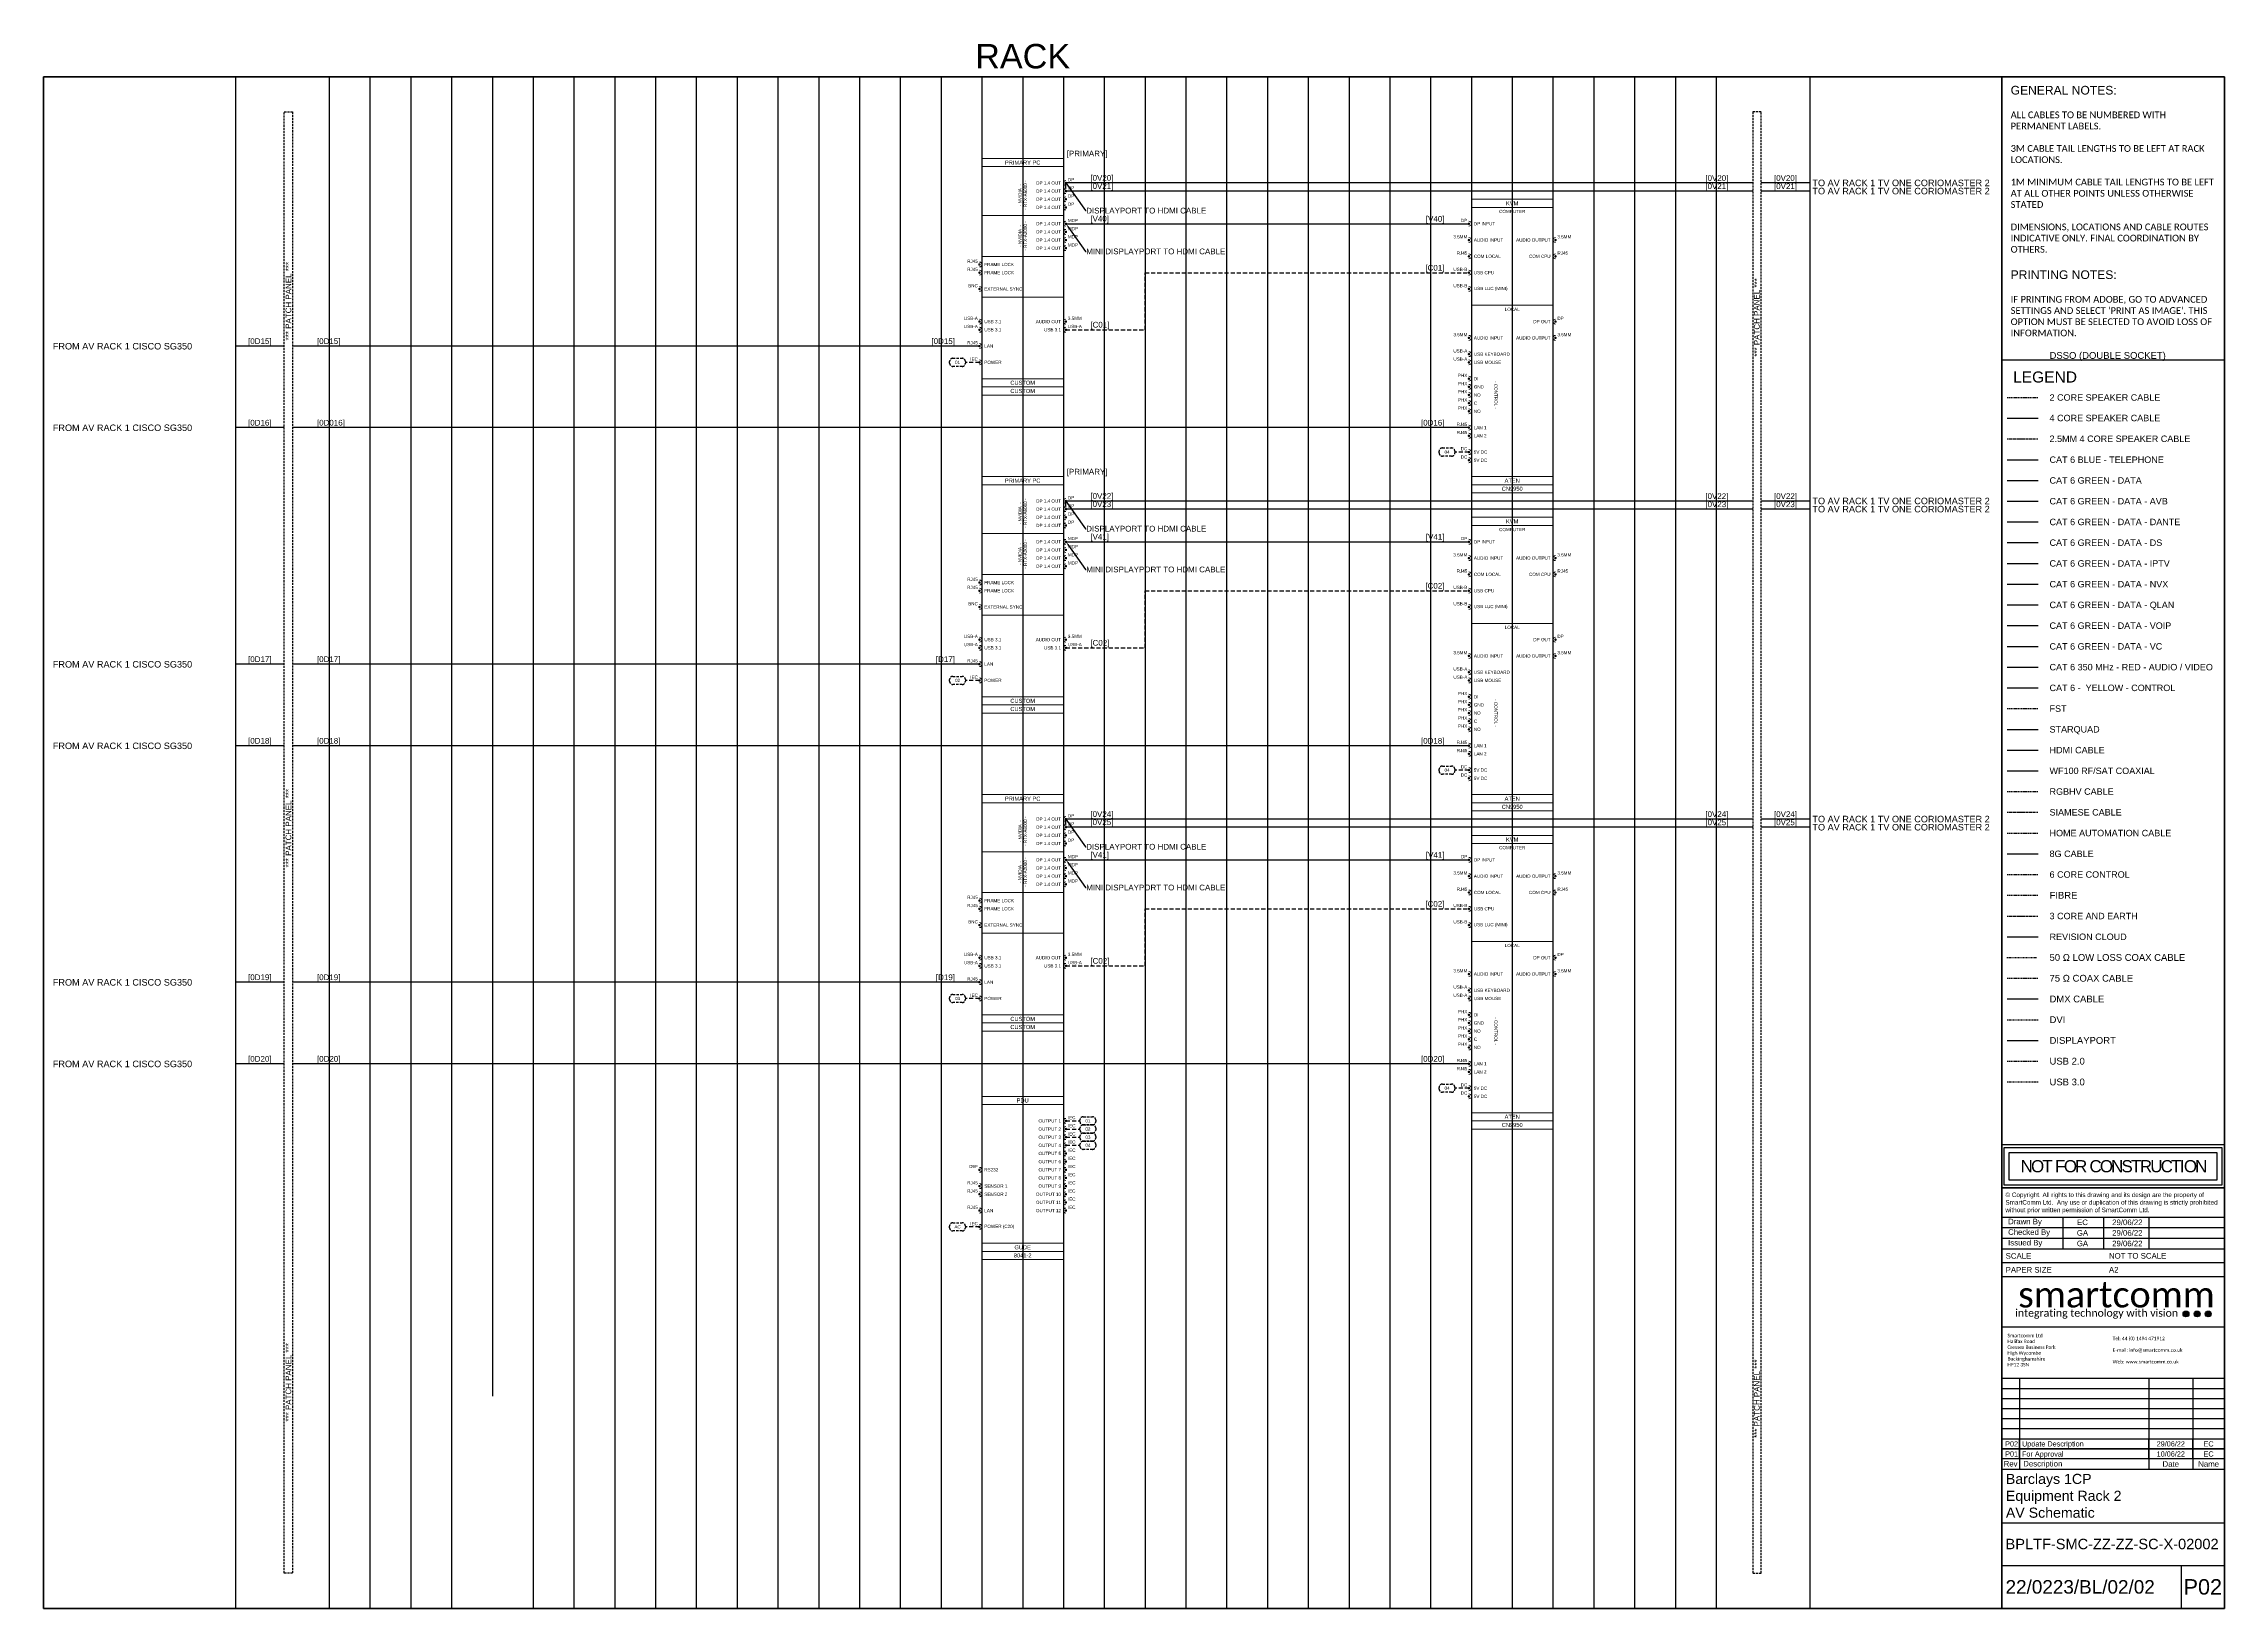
# Model space of a CAD drawing. Header units: millimetres. Extents: x 9 to 573, y 6 to 411.
import ezdxf
from ezdxf import colors
from ezdxf.entities.mleader import LeaderData, LeaderLine
from ezdxf.enums import TextEntityAlignment as Align
from ezdxf.lldxf.tags import DXFTag
from ezdxf.math import Vec2, Vec3

# ---------------------------------------------------------------- set-up
doc = ezdxf.new("R2010")
doc.units = ezdxf.units.MM
for name, pattern in [('DASHDOT', [1, 0.5, -0.25, 0, -0.25]), ('DASHED', [0.75, 0.5, -0.25]), ('DASHED2', [0.375, 0.25, -0.125]), ('DIVIDE', [1.25, 0.5, -0.25, 0, -0.25, 0, -0.25])]:
    doc.linetypes.add(name, pattern=pattern)
for name, color, linetype in [('SC - 2 Core Speaker', 211, 'DASHED'), ('SC - 3 Core and Earth', 7, 'DIVIDE'), ('SC - 3 Core Flex', 7, 'DASHED'), ('SC - 4 Core Speaker', 211, 'Continuous'), ('SC - 50 Ohm Coax', 36, 'DASHDOT'), ('SC - 6 Core Control', 40, 'DASHED'), ('SC - 75 Ohm Coax', 36, 'DASHED'), ('SC - 8G Cable', 115, 'Continuous'), ('SC - Cat - Blue - Tel', 5, 'Continuous'), ('SC - Cat - Green - Data', 84, 'Continuous'), ('SC - Cat - Green - Data - AVB', 84, 'AVB'), ('SC - Cat - Green - Data - DANTE', 84, 'DANTE'), ('SC - Cat - Green - Data - DS', 84, 'DS'), ('SC - Cat - Green - Data - IPTV', 84, 'IPTV'), ('SC - Cat - Green - Data - NVX', 84, 'NVX'), ('SC - Cat - Green - Data - QLAN', 84, 'QLAN'), ('SC - Cat - Green - Data - VC', 84, 'VC'), ('SC - Cat - Green - Data - VOIP', 84, 'VOIP'), ('SC - Cat - Red - AV', 1, 'Continuous'), ('SC - Cat - Yellow - Control', 40, 'Continuous'), ('SC - Display Port', 194, 'ZIGZAG'), ('SC - DMX Cable', 30, 'Continuous'), ('SC - DVI', 192, 'DASHDOT'), ('SC - Fibre', 170, 'DASHED'), ('SC - FST', 4, 'DASHED'), ('SC - HDMI', 192, 'Continuous'), ('SC - Home Automation Cable', 62, 'DASHED'), ('SC - Induction Loop 4 Core Speaker', 211, 'DIVIDE'), ('SC - Revision Cloud', 3, 'Continuous'), ('SC - RGBHV', 252, 'DASHED'), ('SC - Siamese', 46, 'DIVIDE'), ('SC - Starquad', 4, 'Continuous'), ('SC - Text', 7, 'Continuous'), ('SC - TITLE_BLOCK', 7, 'Continuous'), ('SC - USB 2.0', 84, 'DASHED'), ('SC - USB 3.0', 84, 'DASHDOT'), ('SC - WF100', 252, 'Continuous'), ('Text', 7, 'Continuous')]:
    doc.layers.add(name, color=color, linetype=linetype)
doc.layers.add('SC - Equipment', color=7, linetype='Continuous', lineweight=13)
doc.layers.add('SC - Xlines', color=252, linetype='Continuous', plot=False)
doc.styles.add('ARIAL', font='arial.ttf')
doc.styles.add('CALIBRI', font='calibri.ttf')
doc.styles.get("Standard").update_dxf_attribs({"font": 'arial.ttf'})
doc.styles.add('STYLE1', font='arial.ttf')
tags = doc.linetypes.add('AVB', pattern='A,1.675632,-0.12604,["AVB",ARIAL,S=0.5,R=0,X=0,Y=-0.25],-1.485488,1.71284', length=5).pattern_tags.tags
tags[6] = DXFTag(74, 10)
tags = doc.linetypes.add('DANTE', pattern='A,3.745209,-0.071128,["DANTE",ARIAL,S=0.5,R=0,X=0,Y=-0.25],-2.454793,3.728871', length=10.000001).pattern_tags.tags
tags[6] = DXFTag(74, 10)
tags = doc.linetypes.add('DS', pattern='A,1.939444,-0.075392,["DS",ARIAL,S=0.5,R=0,X=0,Y=-0.25],-1.06308,1.922084', length=5).pattern_tags.tags
tags[6] = DXFTag(74, 10)
tags = doc.linetypes.add('IPTV', pattern='A,4.163865,-0.059873,["IPTV",ARIAL,S=0.5,R=0,X=0,Y=-0.25],-1.67205,4.104212', length=10).pattern_tags.tags
tags[6] = DXFTag(74, 10)
tags = doc.linetypes.add('NVX', pattern='A,3.745209,-0.071128,["NVX",ARIAL,S=0.5,R=0,X=0.5,Y=-0.25],-2.454793,3.728871', length=10.000001).pattern_tags.tags
tags[6] = DXFTag(74, 10)
tags = doc.linetypes.add('QLAN', pattern='A,3.942001,-0.106942,["QLAN",ARIAL,S=0.5,R=0,X=0,Y=-0.25],-1.981735,3.969322', length=10).pattern_tags.tags
tags[6] = DXFTag(74, 10)
tags = doc.linetypes.add('VC', pattern='A,3.942001,-0.106942,["VC",ARIAL,S=0.5,R=0,X=0,Y=-0.25],-1.086652,3.862598', length=8.998193).pattern_tags.tags
tags[6] = DXFTag(74, 10)
tags = doc.linetypes.add('VOIP', pattern='A,3.942001,-0.106942,["VOIP",ARIAL,S=0.5,R=0,X=0,Y=-0.25],-1.981735,3.969322', length=10).pattern_tags.tags
tags[6] = DXFTag(74, 10)
doc.linetypes.add('ZIGZAG', pattern='A,0.00254,-5.08,[131,ltypeshp.shx,S=5.08,R=0,X=-5.08,Y=0],-10.16,[131,ltypeshp.shx,S=5.08,R=180,X=5.08,Y=0],-5.08', length=20.32254)

# ---------------------------------------------------------------- blocks, each defined once
blk = doc.blocks.new('ATEN CN9950 - SCHEMATIC')
at = {"layer": 'SC - Equipment'}
for p, q in [((-25, 0), (25, 0)), ((-25, -180), (-25, 0)), ((25, 0), (25, -180)), ((25, -5), (-25, -5)), ((25, -65), (-25, -65)), ((25, -170), (-25, -170)), ((25, -170), (-25, -170)), ((25, -175), (-25, -175)), ((25, -175), (-25, -175)), ((25, -175), (-25, -175)), ((25, -180), (-25, -180))]:
    blk.add_line(p, q, dxfattribs=at)
at = {"layer": 'SC - Equipment', "const_width": 0.7}
for points in [[(-26.1, -15, 1), (-26.9, -15, 1)], [(-26.1, -25, 1), (-26.9, -25, 1)], [(26.1, -25, -1), (26.9, -25, -1)], [(-26.1, -35, 1), (-26.9, -35, 1)], [(26.1, -35, -1), (26.9, -35, -1)], [(-26.1, -45, 1), (-26.9, -45, 1)], [(-26.1, -55, 1), (-26.9, -55, 1)], [(26.1, -75, -1), (26.9, -75, -1)], [(-26.1, -85, 1), (-26.9, -85, 1)], [(26.1, -85, -1), (26.9, -85, -1)], [(-26.1, -95, 1), (-26.9, -95, 1)], [(-26.1, -100, 1), (-26.9, -100, 1)], [(-26.1, -110, 1), (-26.9, -110, 1)], [(-26.1, -115, 1), (-26.9, -115, 1)], [(-26.1, -120, 1), (-26.9, -120, 1)], [(-26.1, -125, 1), (-26.9, -125, 1)], [(-26.1, -130, 1), (-26.9, -130, 1)], [(-26.1, -140, 1), (-26.9, -140, 1)], [(-26.1, -145, 1), (-26.9, -145, 1)], [(-26.1, -155, 1), (-26.9, -155, 1)], [(-26.1, -160, 1), (-26.9, -160, 1)]]:
    blk.add_lwpolyline(points, format="xyb", close=True, dxfattribs=at)
at = {"layer": 'SC - Equipment'}
for centre, start, end in [((-26.5, -15), 270, 90), ((-26.5, -25), 270, 90), ((26.5, -25), 90, 270), ((-26.5, -35), 270, 90), ((26.5, -35), 90, 270), ((-26.5, -45), 270, 90), ((-26.5, -55), 270, 90), ((26.5, -75), 90, 270), ((-26.5, -85), 270, 90), ((-26.5, -95), 270, 90), ((26.5, -85), 90, 270), ((-26.5, -100), 270, 90), ((-26.5, -110), 270, 90), ((-26.5, -115), 270, 90), ((-26.5, -120), 270, 90), ((-26.5, -125), 270, 90), ((-26.5, -130), 270, 90), ((-26.5, -140), 270, 90), ((-26.5, -145), 270, 90), ((-26.5, -155), 270, 90), ((-26.5, -160), 270, 90)]:
    blk.add_arc(centre, 1.5, start, end, dxfattribs=at)
at = {"ltscale": 5}
for tag, p in [('DESCRIPTION', (0, -2.5)), ('MAKE', (0, -172.5)), ('MODEL', (0, -177.5))]:
    blk.add_attdef(tag, text='', height=2.5, dxfattribs=at).set_placement(p, align=Align.MIDDLE_CENTER)
at = {"ltscale": 5, "flags": 1}
for tag, p in [('ROOM_TYPE', (45, -5)), ('LOCATION', (45, -10)), ('RACK_EQUIPMENT_(Y/N)', (45, -15)), ('AMP(@240V)', (45, -40)), ('IP_(Y/N)', (45, -30)), ('POE(WATT)', (45, -35)), ('WATT', (45, -45)), ('WEIGHT(KG)', (45, -55)), ('BTU/H', (45, -50)), ('TRANSFORMER_TAPS', (45, -60))]:
    blk.add_attdef(tag, p, '', height=2.5, dxfattribs=at)
blk.add_attdef('BRACKET', text='', height=2.5, dxfattribs=at).set_placement((0, -167.5), align=Align.MIDDLE_CENTER)
at = {"layer": 'SC - Equipment', "ltscale": 5, "char_height": 2}
for s, insert, width, attachment_point in [('DP', (-27.5, -13), 5.774, 6), ('COMPUTER', (0, -7.5), 23.5, 5), ('3.5MM', (-27.5, -23), 5.774, 6), ('AUDIO INPUT', (-23.5, -25), 23.5, 4), ('DP INPUT', (-23.5, -15), 23.5, 4), ('AUDIO OUTPUT', (23.5, -25), 23.5, 6), ('3.5MM', (27.7, -23), 7.175, 4), ('RJ45', (-27.5, -33), 1.55, 6), ('COM LOCAL', (-23.5, -35), 23.5, 4), ('COM CPU', (23.5, -35), 23.5, 6), ('RJ45', (27.7, -33), 7.175, 4), ('USB-B', (-27.5, -43), 1.55, 6), ('USB-B', (-27.5, -53), 1.55, 6), ('USB CPU', (-23.5, -45), 23.5, 4), ('USB LUC (MINI)', (-23.5, -55), 25.308, 4), ('LOCAL', (0, -67.5), 23.5, 5), ('DP OUT', (23.5, -75), 23.5, 6), ('DP', (27.7, -73), 7.175, 4), ('3.5MM', (-27.5, -83), 5.774, 6), ('USB-A', (-27.5, -93), 5.774, 6), ('AUDIO INPUT', (-23.5, -85), 23.5, 4), ('AUDIO OUTPUT', (23.5, -85), 23.5, 6), ('3.5MM', (27.7, -83), 7.175, 4), ('USB-A', (-27.5, -98), 5.774, 6), ('USB KEYBOARD', (-23.5, -95), 23.5, 4), ('USB MOUSE', (-23.5, -100), 23.5, 4), ('PHX', (-27.5, -108), 5.774, 6), ('PHX', (-27.5, -113), 5.774, 6), ('PHX', (-27.5, -118), 5.774, 6), ('GND', (-23.5, -115), 23.5, 4), ('DI', (-23.5, -110), 23.5, 4), ('NO', (-23.5, -120), 23.5, 4), ('PHX', (-27.5, -123), 5.774, 6), ('PHX', (-27.5, -128), 5.774, 6), ('C', (-23.5, -125), 23.5, 4), ('NO', (-23.5, -130), 23.5, 4), ('RJ45', (-27.5, -138), 1.55, 6), ('RJ45', (-27.5, -143), 1.55, 6), ('LAN 1', (-23.5, -140), 23.5, 4), ('LAN 2', (-23.5, -145), 23.5, 4), ('DC', (-27.5, -153), 5.774, 6), ('DC', (-27.5, -158), 5.774, 6), ('5V DC', (-23.5, -155), 23.5, 4), ('5V DC', (-23.5, -160), 23.5, 4)]:
    blk.add_mtext(s, dxfattribs=dict(at, insert=insert, width=width, attachment_point=attachment_point))
at = {"layer": 'SC - Equipment', "ltscale": 5, "insert": (-10, -120), "char_height": 2, "width": 18.236, "attachment_point": 5, "rotation": 270}
blk.add_mtext('- CONTROL -', dxfattribs=at)
blk = doc.blocks.new('CUSTOM PC - SCHEMATIC')
at = {"layer": 'SC - Equipment'}
for p, q in [((-25, 0), (25, 0)), ((-25, -145), (-25, 0)), ((25, 0), (25, -145)), ((25, -5), (-25, -5)), ((25, -35), (-25, -35)), ((25, -60), (-25, -60)), ((25, -85), (-25, -85)), ((25, -135), (-25, -135)), ((25, -135), (-25, -135)), ((25, -140), (-25, -140)), ((25, -140), (-25, -140)), ((25, -140), (-25, -140)), ((25, -145), (-25, -145))]:
    blk.add_line(p, q, dxfattribs=at)
at = {"layer": 'SC - Equipment', "const_width": 0.7}
for points in [[(26.1, -15, -1), (26.9, -15, -1)], [(26.1, -20, -1), (26.9, -20, -1)], [(26.1, -25, -1), (26.9, -25, -1)], [(26.1, -30, -1), (26.9, -30, -1)], [(26.1, -40, -1), (26.9, -40, -1)], [(26.1, -45, -1), (26.9, -45, -1)], [(26.1, -50, -1), (26.9, -50, -1)], [(-26.1, -65, 1), (-26.9, -65, 1)], [(26.1, -55, -1), (26.9, -55, -1)], [(-26.1, -70, 1), (-26.9, -70, 1)], [(-26.1, -80, 1), (-26.9, -80, 1)], [(-26.1, -100, 1), (-26.9, -100, 1)], [(-26.1, -105, 1), (-26.9, -105, 1)], [(26.1, -100, -1), (26.9, -100, -1)], [(26.1, -105, -1), (26.9, -105, -1)], [(-26.1, -115, 1), (-26.9, -115, 1)], [(-26.1, -125, 1), (-26.9, -125, 1)]]:
    blk.add_lwpolyline(points, format="xyb", close=True, dxfattribs=at)
at = {"layer": 'SC - Equipment'}
for centre, start, end in [((26.5, -15), 90, 270), ((26.5, -20), 90, 270), ((26.5, -25), 90, 270), ((26.5, -30), 90, 270), ((26.5, -40), 90, 270), ((26.5, -45), 90, 270), ((26.5, -50), 90, 270), ((-26.5, -65), 270, 90), ((26.5, -55), 90, 270), ((-26.5, -70), 270, 90), ((-26.5, -80), 270, 90), ((-26.5, -100), 270, 90), ((-26.5, -105), 270, 90), ((26.5, -100), 90, 270), ((26.5, -105), 90, 270), ((-26.5, -115), 270, 90), ((-26.5, -125), 270, 90)]:
    blk.add_arc(centre, 1.5, start, end, dxfattribs=at)
at = {"ltscale": 5}
for tag, p in [('DESCRIPTION', (0, -2.5)), ('MODEL', (0, -142.5)), ('MAKE', (0, -137.5))]:
    blk.add_attdef(tag, text='', height=2.5, dxfattribs=at).set_placement(p, align=Align.MIDDLE_CENTER)
at = {"ltscale": 5, "flags": 1}
for tag, p in [('ROOM_TYPE', (45, -5)), ('LOCATION', (45, -10)), ('RACK_EQUIPMENT_(Y/N)', (45, -15)), ('AMP(@240V)', (45, -40)), ('IP_(Y/N)', (45, -30)), ('POE(WATT)', (45, -35)), ('WATT', (45, -45)), ('WEIGHT(KG)', (45, -55)), ('BTU/H', (45, -50)), ('TRANSFORMER_TAPS', (45, -60))]:
    blk.add_attdef(tag, p, '', height=2.5, dxfattribs=at)
blk.add_attdef('BRACKET', text='', height=2.5, dxfattribs=at).set_placement((0, -132.5), align=Align.MIDDLE_CENTER)
at = {"layer": 'SC - Equipment', "ltscale": 5, "char_height": 2}
for s, insert, width, attachment_point in [('DP', (27.7, -13), 6.385, 4), ('DP 1.4 OUT', (23.5, -15), 23.5, 6), ('DP 1.4 OUT', (23.5, -20), 23.5, 6), ('DP 1.4 OUT', (23.5, -25), 23.5, 6), ('DP', (27.7, -18), 6.385, 4), ('DP', (27.7, -23), 6.385, 4), ('DP 1.4 OUT', (23.5, -30), 23.5, 6), ('DP 1.4 OUT', (23.5, -40), 23.5, 6), ('DP', (27.7, -28), 6.385, 4), ('MDP', (27.7, -38), 6.385, 4), ('DP 1.4 OUT', (23.5, -45), 23.5, 6), ('DP 1.4 OUT', (23.5, -50), 23.5, 6), ('MDP', (27.7, -43), 6.385, 4), ('MDP', (27.7, -48), 6.385, 4), ('MDP', (27.7, -53), 6.385, 4), ('RJ45', (-27.5, -63), 5.774, 6), ('FRAME LOCK', (-23.5, -65), 23.5, 4), ('DP 1.4 OUT', (23.5, -55), 23.5, 6), ('RJ45', (-27.5, -68), 5.774, 6), ('BNC', (-27.5, -78), 5.774, 6), ('FRAME LOCK', (-23.5, -70), 23.5, 4), ('EXTERNAL SYNC', (-23.5, -80), 23.5, 4), ('USB-A', (-27.5, -98), 5.774, 6), ('USB-A', (-27.5, -103), 5.774, 6), ('USB 3.1', (-23.5, -100), 23.5, 4), ('USB 3.1', (-23.5, -105), 23.5, 4), ('AUDIO OUT', (23.5, -100), 23.5, 6), ('USB 3.1', (23.5, -105), 23.5, 6), ('3.5MM', (27.7, -98), 3.746, 4), ('USB-A', (27.7, -103), 3.746, 4), ('RJ45', (-27.5, -113), 5.774, 6), ('LAN', (-23.5, -115), 23.5, 4), ('IEC', (-27.5, -123), 5.774, 6), ('POWER', (-23.5, -125), 23.5, 4)]:
    blk.add_mtext(s, dxfattribs=dict(at, insert=insert, width=width, attachment_point=attachment_point))
at = {"layer": 'SC - Equipment', "ltscale": 5, "char_height": 2, "width": 44.565, "attachment_point": 5, "rotation": 90}
for s, insert in [('- NVIDIA  -\\P- RTX-A6000 -', (0, -22.5)), ('- NVIDIA  -\\P- RTX-A2000 -', (0, -47.5))]:
    blk.add_mtext(s, dxfattribs=dict(at, insert=insert))
blk = doc.blocks.new('GUDE 8041-2 - SCHEMATIC')
at = {"layer": 'SC - Equipment'}
for p, q in [((-25, 0), (25, 0)), ((-25, -100), (-25, 0)), ((25, 0), (25, -100)), ((25, -5), (-25, -5)), ((25, -90), (-25, -90)), ((25, -90), (-25, -90)), ((25, -95), (-25, -95)), ((25, -95), (-25, -95)), ((25, -95), (-25, -95)), ((25, -100), (-25, -100))]:
    blk.add_line(p, q, dxfattribs=at)
at = {"layer": 'SC - Equipment', "const_width": 0.7}
for points in [[(26.1, -15, -1), (26.9, -15, -1)], [(26.1, -20, -1), (26.9, -20, -1)], [(26.1, -25, -1), (26.9, -25, -1)], [(26.1, -30, -1), (26.9, -30, -1)], [(26.1, -35, -1), (26.9, -35, -1)], [(26.1, -40, -1), (26.9, -40, -1)], [(-26.1, -45, 1), (-26.9, -45, 1)], [(26.1, -45, -1), (26.9, -45, -1)], [(26.1, -50, -1), (26.9, -50, -1)], [(-26.1, -55, 1), (-26.9, -55, 1)], [(-26.1, -60, 1), (-26.9, -60, 1)], [(26.1, -55, -1), (26.9, -55, -1)], [(26.1, -60, -1), (26.9, -60, -1)], [(26.1, -65, -1), (26.9, -65, -1)], [(-26.1, -70, 1), (-26.9, -70, 1)], [(-26.1, -80, 1), (-26.9, -80, 1)], [(26.1, -70, -1), (26.9, -70, -1)]]:
    blk.add_lwpolyline(points, format="xyb", close=True, dxfattribs=at)
at = {"layer": 'SC - Equipment'}
for centre, start, end in [((26.5, -15), 90, 270), ((26.5, -20), 90, 270), ((26.5, -25), 90, 270), ((26.5, -30), 90, 270), ((26.5, -35), 90, 270), ((26.5, -40), 90, 270), ((-26.5, -45), 270, 90), ((26.5, -45), 90, 270), ((26.5, -50), 90, 270), ((-26.5, -55), 270, 90), ((-26.5, -60), 270, 90), ((26.5, -55), 90, 270), ((26.5, -60), 90, 270), ((26.5, -65), 90, 270), ((-26.5, -70), 270, 90), ((-26.5, -80), 270, 90), ((26.5, -70), 90, 270)]:
    blk.add_arc(centre, 1.5, start, end, dxfattribs=at)
at = {"ltscale": 5}
for tag, p in [('DESCRIPTION', (0, -2.5)), ('MAKE', (0, -92.5)), ('MODEL', (0, -97.5))]:
    blk.add_attdef(tag, text='', height=2.5, dxfattribs=at).set_placement(p, align=Align.MIDDLE_CENTER)
at = {"ltscale": 5, "flags": 1}
for tag, p in [('ROOM_TYPE', (45, -5)), ('LOCATION', (45, -10)), ('RACK_EQUIPMENT_(Y/N)', (45, -15)), ('AMP(@240V)', (45, -40)), ('IP_(Y/N)', (45, -30)), ('POE(WATT)', (45, -35)), ('WATT', (45, -45)), ('WEIGHT(KG)', (45, -55)), ('BTU/H', (45, -50)), ('TRANSFORMER_TAPS', (45, -60))]:
    blk.add_attdef(tag, p, '', height=2.5, dxfattribs=at)
blk.add_attdef('BRACKET', text='', height=2.5, dxfattribs=at).set_placement((0, -87.5), align=Align.MIDDLE_CENTER)
at = {"layer": 'SC - Equipment', "ltscale": 5, "char_height": 2}
for s, insert, width, attachment_point in [('IEC', (27.7, -13), 7.175, 4), ('OUTPUT 1', (23.5, -15), 23.5, 6), ('OUTPUT 2', (23.5, -20), 23.5, 6), ('OUTPUT 3', (23.5, -25), 23.5, 6), ('IEC', (27.7, -18), 7.175, 4), ('IEC', (27.7, -23), 7.175, 4), ('OUTPUT 4', (23.5, -30), 23.5, 6), ('OUTPUT 5', (23.5, -35), 23.5, 6), ('OUTPUT 6', (23.5, -40), 23.5, 6), ('IEC', (27.7, -28), 7.175, 4), ('IEC', (27.7, -33), 7.175, 4), ('IEC', (27.7, -38), 7.175, 4), ('RJ45', (-27.5, -53), 5.774, 6), ('D9F', (-27.5, -43), 5.774, 6), ('RS232', (-23.5, -45), 23.5, 4), ('OUTPUT 7', (23.5, -45), 23.5, 6), ('OUTPUT 8', (23.5, -50), 23.5, 6), ('IEC', (27.7, -43), 7.175, 4), ('IEC', (27.7, -48), 7.175, 4), ('IEC', (27.7, -53), 7.175, 4), ('RJ45', (-27.5, -58), 5.774, 6), ('SENSOR 1', (-23.5, -55), 23.5, 4), ('SENSOR 2', (-23.5, -60), 23.5, 4), ('OUTPUT 10', (23.5, -60), 23.5, 6), ('OUTPUT 11', (23.5, -65), 23.5, 6), ('OUTPUT 9', (23.5, -55), 23.5, 6), ('IEC', (27.7, -58), 7.175, 4), ('IEC', (27.7, -63), 7.175, 4), ('RJ45', (-27.5, -68), 5.774, 6), ('IEC', (-27.5, -78), 5.774, 6), ('LAN', (-23.5, -70), 23.5, 4), ('POWER (C20)', (-23.5, -80), 23.5, 4), ('OUTPUT 12', (23.5, -70), 23.5, 6), ('IEC', (27.7, -68), 7.175, 4)]:
    blk.add_mtext(s, dxfattribs=dict(at, insert=insert, width=width, attachment_point=attachment_point))
blk = doc.blocks.new('DrawnChkIss')
at = {"layer": 'SC - TITLE_BLOCK'}
for p, q in [((0, 9.05), (44.13, 9.05)), ((12.21, 2.75), (12.21, 9.05)), ((20.25, 2.75), (20.25, 9.05)), ((29.13, 9.05), (29.13, 2.75)), ((0, 6.95), (44.13, 6.95)), ((0, 4.85), (44.13, 4.85)), ((0, 2.75), (44.13, 2.75))]:
    blk.add_line(p, q, dxfattribs=at)
at = {"layer": 'SC - TITLE_BLOCK', "char_height": 1.1057, "width": 10.9483, "attachment_point": 4}
for s, insert in [('{\\fArial|b0|i0|c0|p34;Drawn By}', (1.26, 8)), ('{\\fArial|b0|i0|c0|p34;Checked By}', (1.26, 5.9)), ('{\\fArial|b0|i0|c0|p34;Issued By}', (1.26, 3.8))]:
    blk.add_mtext(s, dxfattribs=dict(at, insert=insert))
at = {"layer": 'SC - TITLE_BLOCK', "style": 'STYLE1'}
for tag, p in [('INITIALS', (16.01, 8)), ('INITIALS', (16.01, 5.9)), ('INITIALS', (16.01, 3.8)), ('DRAWDATE', (24.89, 8)), ('ISSUEDATE', (24.89, 3.8)), ('CHKDDATE', (24.89, 5.9))]:
    blk.add_attdef(tag, text='', height=1.11, dxfattribs=at).set_placement(p, align=Align.MIDDLE_CENTER)
blk = doc.blocks.new('RevisionDTLS')
at = {"layer": 'SC - TITLE_BLOCK', "ltscale": 5}
for p, q in [((3.4, 0), (3.4, 1.94)), ((28.3, 0), (28.3, 1.94)), ((36.8, 0), (36.8, 1.94))]:
    blk.add_line(p, q, dxfattribs=at)
blk.add_lwpolyline([(0, 1.94), (42.87, 1.94), (42.87, 0), (0, 0)], close=True, dxfattribs=at)
blk.add_attdef('REV', text='', height=1, dxfattribs=at).set_placement((1.9, 0.97), align=Align.MIDDLE)
blk.add_attdef('DESCRIPTION', text='', height=1, dxfattribs=at).set_placement((3.9, 0.97), align=Align.MIDDLE_LEFT)
for tag, p in [('DATE', (32.55, 0.97)), ('INITIAL', (39.83, 0.97))]:
    blk.add_attdef(tag, text='', height=1, dxfattribs=at).set_placement(p, align=Align.MIDDLE_CENTER)
blk = doc.blocks.new('*U7')
at = {"layer": 'SC - TITLE_BLOCK'}
for points in [[(-28.8, 11.19), (28.8, 11.19), (28.8, 0), (-28.8, 0)], [(-28.15, 10.44), (28.15, 10.44), (28.15, 0.65), (-28.15, 0.65)], [(-26.84, 9.14), (26.84, 9.14), (26.84, 1.96), (-26.84, 1.96)]]:
    blk.add_lwpolyline(points, close=True, dxfattribs=at)
at = {"layer": 'SC - TITLE_BLOCK', "insert": (0, 5.55), "char_height": 3.1388, "width": 53.6862, "attachment_point": 5, "style": 'STYLE1'}
blk.add_mtext('{\\T0.85;NOT FOR CONSTRUCTION}', dxfattribs=at)
blk = doc.blocks.new('SMARTCOMM LOGO 2019')
at = {"layer": 'SC - TITLE_BLOCK', "ltscale": 5, "true_color": 0x0fce74}
h = blk.add_hatch(color=112, dxfattribs=at)
h.dxf.hatch_style = 1
edge = h.paths.add_edge_path()
edge.add_arc((14.16, -2.37), 0.569, 0, 360)
h = blk.add_hatch(color=112, dxfattribs=at)
h.dxf.hatch_style = 1
edge = h.paths.add_edge_path()
edge.add_arc((16.32, -2.37), 0.569, 0, 360)
h = blk.add_hatch(color=112, dxfattribs=at)
h.dxf.hatch_style = 1
edge = h.paths.add_edge_path()
edge.add_arc((18.48, -2.37), 0.569, 0, 360)
at = {"layer": 'SC - TITLE_BLOCK', "color": 112, "ltscale": 5, "true_color": 0x0fce74}
for centre in [(14.16, -2.37), (16.32, -2.37), (18.48, -2.37)]:
    blk.add_circle(centre, 0.569, dxfattribs=at)
at = {"layer": 'SC - TITLE_BLOCK', "ltscale": 5, "insert": (0, 1.36), "char_height": 5, "attachment_point": 5, "style": 'CALIBRI'}
blk.add_mtext_dynamic_manual_height_columns('\\pxqd;{\\C232;\\c6885326;smart\\C253;\\c10396581;comm}', width=36.8648, gutter_width=48.7, heights=[0], dxfattribs=at)
at = {"layer": 'SC - TITLE_BLOCK', "ltscale": 5, "insert": (-3.19, -2.37), "char_height": 1.47, "attachment_point": 5, "line_spacing_factor": 0.816327, "style": 'CALIBRI'}
blk.add_mtext_dynamic_manual_height_columns('{\\C253;\\c10396581;integrating technology with} {\\C232;\\c6885326;vision}', width=69.6177, gutter_width=48.7, heights=[0], dxfattribs=at)

msp = doc.modelspace()

# ---------------------------------------------------------------- linework, layer by layer
at = {"linetype": 'Continuous'}
msp.add_lwpolyline([(8.83, 5.79), (515.38, 5.79), (515.38, 402.12), (8.83, 402.12)], close=True, dxfattribs=at)
at = {"linetype": 'DASHED2', "ltscale": 2.110578}
for points in [[(71.1, 14.88), (71.1, 393.05), (73.21, 393.05), (73.21, 14.88)], [(453.11, 14.88), (453.11, 393.05), (451, 393.05), (451, 14.88)]]:
    msp.add_lwpolyline(points, close=True, dxfattribs=at)
at = {"ltscale": 5}
msp.add_lwpolyline([(515.38, 91.67), (515.38, 78.62)], dxfattribs=at)
at = {"layer": 'SC - 2 Core Speaker', "ltscale": 0.596381}
msp.add_line((516.82, 319.16), (524.79, 319.16), dxfattribs=at)
at = {"layer": 'SC - 3 Core and Earth', "ltscale": 0.596381}
msp.add_line((516.82, 184.97), (524.79, 184.97), dxfattribs=at)
at = {"layer": 'SC - 3 Core Flex', "ltscale": 1.266347}
for points in [[(244.04, 329.3), (246.45, 329.3, -0.414214), (247.29, 328.46), (247.29, 328.04, -0.414214), (246.45, 327.19), (244.04, 327.19, -0.414214), (243.2, 328.04), (243.2, 328.46, -0.414214)], [(370.67, 306.09), (373.08, 306.09, -0.414214), (373.92, 305.24), (373.92, 304.82, -0.414214), (373.08, 303.98), (370.67, 303.98, -0.414214), (369.83, 304.82), (369.83, 305.24, -0.414214)], [(244.04, 246.99), (246.45, 246.99, -0.414214), (247.29, 246.15), (247.29, 245.72, -0.414214), (246.45, 244.88), (244.04, 244.88, -0.414214), (243.2, 245.72), (243.2, 246.15, -0.414214)], [(370.67, 223.77), (373.08, 223.77, -0.414214), (373.92, 222.93), (373.92, 222.51, -0.414214), (373.08, 221.66), (370.67, 221.66, -0.414214), (369.83, 222.51), (369.83, 222.93, -0.414214)], [(244.04, 164.68), (246.45, 164.68, -0.414214), (247.29, 163.83), (247.29, 163.41, -0.414214), (246.45, 162.57), (244.04, 162.57, -0.414214), (243.2, 163.41), (243.2, 163.83, -0.414214)], [(370.67, 141.46), (373.08, 141.46, -0.414214), (373.92, 140.62), (373.92, 140.19, -0.414214), (373.08, 139.35), (370.67, 139.35, -0.414214), (369.83, 140.19), (369.83, 140.62, -0.414214)], [(280.17, 130.91), (277.77, 130.91, -0.414214), (276.92, 131.75), (276.92, 132.17, -0.414214), (277.77, 133.02), (280.17, 133.02, -0.414214), (281.02, 132.17), (281.02, 131.75, -0.414214)], [(280.17, 128.8), (277.77, 128.8, -0.414214), (276.92, 129.64), (276.92, 130.06, -0.414214), (277.77, 130.91), (280.17, 130.91, -0.414214), (281.02, 130.06), (281.02, 129.64, -0.414214)], [(280.17, 126.69), (277.77, 126.69, -0.414214), (276.92, 127.53), (276.92, 127.95, -0.414214), (277.77, 128.8), (280.17, 128.8, -0.414214), (281.02, 127.95), (281.02, 127.53, -0.414214)], [(280.17, 124.58), (277.77, 124.58, -0.414214), (276.92, 125.42), (276.92, 125.84, -0.414214), (277.77, 126.69), (280.17, 126.69, -0.414214), (281.02, 125.84), (281.02, 125.42, -0.414214)], [(244.04, 105.58), (246.45, 105.58, -0.414214), (247.29, 104.74), (247.29, 104.31, -0.414214), (246.45, 103.47), (244.04, 103.47, -0.414214), (243.2, 104.31), (243.2, 104.74, -0.414214)]]:
    msp.add_lwpolyline(points, format="xyb", close=True, dxfattribs=at)
at = {"layer": 'SC - 3 Core Flex', "ltscale": 2.110578}
for points in [[(250.92, 328.25), (247.29, 328.25)], [(377.55, 305.03), (373.92, 305.03)], [(250.92, 245.93), (247.29, 245.93)], [(377.55, 222.72), (373.92, 222.72)], [(250.92, 163.62), (247.29, 163.62)], [(377.55, 140.41), (373.92, 140.41)], [(273.29, 131.96), (276.92, 131.96)], [(273.29, 129.85), (276.92, 129.85)], [(273.29, 127.74), (276.92, 127.74)], [(273.29, 125.63), (276.92, 125.63)], [(250.92, 104.53), (247.29, 104.53)]]:
    msp.add_lwpolyline(points, dxfattribs=at)
at = {"layer": 'SC - 4 Core Speaker', "ltscale": 0.596381}
msp.add_line((516.82, 313.79), (524.79, 313.79), dxfattribs=at)
at = {"layer": 'SC - 50 Ohm Coax', "ltscale": 0.596381}
msp.add_line((516.73, 174.24), (524.47, 174.24), dxfattribs=at)
at = {"layer": 'SC - 6 Core Control', "ltscale": 0.596381}
msp.add_line((516.82, 195.71), (524.79, 195.71), dxfattribs=at)
at = {"layer": 'SC - 75 Ohm Coax', "ltscale": 0.596381}
msp.add_line((516.82, 168.87), (524.79, 168.87), dxfattribs=at)
at = {"layer": 'SC - 8G Cable', "ltscale": 0.596381}
msp.add_line((516.82, 201.07), (524.79, 201.07), dxfattribs=at)
at = {"layer": 'SC - Cat - Blue - Tel', "ltscale": 0.596381}
msp.add_line((516.82, 303.06), (524.79, 303.06), dxfattribs=at)
at = {"layer": 'SC - Cat - Green - Data', "ltscale": 0.596381}
msp.add_line((516.82, 297.69), (524.79, 297.69), dxfattribs=at)
at = {"layer": 'SC - Cat - Green - Data', "ltscale": 2.110578}
for points in [[(71.1, 332.47), (58.43, 332.47)], [(250.92, 332.47), (73.21, 332.47)], [(71.1, 311.36), (58.43, 311.36)], [(377.55, 311.36), (73.21, 311.36)], [(71.1, 250.16), (58.43, 250.16)], [(250.92, 250.16), (73.21, 250.16)], [(71.1, 229.05), (58.43, 229.05)], [(377.55, 229.05), (73.21, 229.05)], [(71.1, 167.84), (58.43, 167.84)], [(250.92, 167.84), (73.21, 167.84)], [(71.1, 146.74), (58.43, 146.74)], [(377.55, 146.74), (73.21, 146.74)]]:
    msp.add_lwpolyline(points, dxfattribs=at)
at = {"layer": 'SC - Cat - Green - Data - AVB', "ltscale": 0.596381}
msp.add_line((516.82, 292.32), (524.79, 292.32), dxfattribs=at)
at = {"layer": 'SC - Cat - Green - Data - DANTE', "ltscale": 0.596381}
msp.add_line((516.82, 286.95), (524.79, 286.95), dxfattribs=at)
at = {"layer": 'SC - Cat - Green - Data - DS', "ltscale": 0.596381}
msp.add_line((516.82, 281.59), (524.79, 281.59), dxfattribs=at)
at = {"layer": 'SC - Cat - Green - Data - IPTV', "ltscale": 0.596381}
msp.add_line((516.82, 276.22), (524.79, 276.22), dxfattribs=at)
at = {"layer": 'SC - Cat - Green - Data - NVX', "ltscale": 0.596381}
msp.add_line((516.82, 270.85), (524.79, 270.85), dxfattribs=at)
at = {"layer": 'SC - Cat - Green - Data - QLAN', "ltscale": 0.596381}
msp.add_line((516.82, 265.48), (524.79, 265.48), dxfattribs=at)
at = {"layer": 'SC - Cat - Green - Data - VC', "ltscale": 0.596381}
msp.add_lwpolyline([(516.82, 254.75), (524.79, 254.75)], dxfattribs=at)
at = {"layer": 'SC - Cat - Green - Data - VOIP', "ltscale": 0.596381}
msp.add_line((516.82, 260.12), (524.79, 260.12), dxfattribs=at)
at = {"layer": 'SC - Cat - Red - AV', "ltscale": 0.596381}
msp.add_line((516.82, 249.38), (524.79, 249.38), dxfattribs=at)
at = {"layer": 'SC - Cat - Yellow - Control', "ltscale": 0.596381}
msp.add_line((516.82, 244.01), (524.79, 244.01), dxfattribs=at)
at = {"layer": 'SC - Display Port', "ltscale": 0.011928}
msp.add_line((516.82, 152.77), (524.79, 152.77), dxfattribs=at)
at = {"layer": 'SC - Display Port', "ltscale": 0.042212}
for points in [[(273.29, 364.13), (377.55, 364.13)], [(273.29, 281.81), (377.55, 281.81)], [(273.29, 199.5), (377.55, 199.5)]]:
    msp.add_lwpolyline(points, dxfattribs=at)
at = {"layer": 'SC - DMX Cable', "ltscale": 0.596381}
msp.add_line((516.82, 163.5), (524.79, 163.5), dxfattribs=at)
at = {"layer": 'SC - DVI', "ltscale": 0.596381}
msp.add_line((516.82, 158.14), (524.79, 158.14), dxfattribs=at)
at = {"layer": 'SC - Fibre', "ltscale": 0.596381}
msp.add_line((516.82, 190.34), (524.79, 190.34), dxfattribs=at)
at = {"layer": 'SC - FST', "ltscale": 0.596381}
msp.add_line((516.82, 238.65), (524.79, 238.65), dxfattribs=at)
at = {"layer": 'SC - HDMI', "ltscale": 0.596381}
msp.add_line((516.82, 227.91), (524.79, 227.91), dxfattribs=at)
at = {"layer": 'SC - HDMI', "ltscale": 2.110578}
for points in [[(451, 374.68), (273.29, 374.68)], [(451, 372.57), (273.29, 372.57)], [(465.78, 374.68), (453.11, 374.68)], [(465.78, 372.57), (453.11, 372.57)], [(451, 292.37), (273.29, 292.37)], [(451, 290.26), (273.29, 290.26)], [(465.78, 292.37), (453.11, 292.37)], [(465.78, 290.26), (453.11, 290.26)], [(451, 210.05), (273.29, 210.05)], [(465.78, 210.05), (453.11, 210.05)], [(451, 207.94), (273.29, 207.94)], [(465.78, 207.94), (453.11, 207.94)]]:
    msp.add_lwpolyline(points, dxfattribs=at)
at = {"layer": 'SC - Home Automation Cable', "ltscale": 0.596381}
msp.add_line((516.82, 206.44), (524.79, 206.44), dxfattribs=at)
at = {"layer": 'SC - Induction Loop 4 Core Speaker', "ltscale": 0.596381}
msp.add_line((516.82, 308.42), (524.79, 308.42), dxfattribs=at)
at = {"layer": 'SC - Revision Cloud', "ltscale": 0.596381}
msp.add_line((516.82, 179.6), (524.79, 179.6), dxfattribs=at)
at = {"layer": 'SC - RGBHV', "ltscale": 0.596381}
msp.add_line((516.82, 217.18), (524.79, 217.18), dxfattribs=at)
at = {"layer": 'SC - Siamese', "ltscale": 0.596381}
msp.add_line((516.82, 211.81), (524.79, 211.81), dxfattribs=at)
at = {"layer": 'SC - Starquad', "ltscale": 0.596381}
msp.add_line((516.82, 233.28), (524.79, 233.28), dxfattribs=at)
at = {"layer": 'SC - TITLE_BLOCK'}
for p, q in [((515.38, 95.26), (572.98, 95.26)), ((515.38, 91.67), (572.98, 91.67)), ((515.38, 78.62), (572.98, 78.62)), ((515.38, 65.33), (572.98, 65.33)), ((515.38, 62.72), (572.98, 62.72)), ((519.96, 65.33), (519.96, 41.83)), ((553.4, 65.33), (553.4, 41.84)), ((564.82, 65.33), (564.82, 41.84)), ((515.38, 60.11), (572.98, 60.11)), ((515.38, 57.5), (572.98, 57.5)), ((515.38, 54.89), (572.98, 54.89)), ((572.98, 52.28), (515.38, 52.28)), ((515.38, 49.67), (572.98, 49.67)), ((515.39, 47.06), (572.98, 47.06)), ((572.98, 44.45), (515.39, 44.45)), ((515.39, 41.84), (572.98, 41.84)), ((515.38, 27.97), (572.98, 27.97)), ((515.38, 16.88), (572.98, 16.88)), ((561.82, 16.88), (561.82, 5.79))]:
    msp.add_line(p, q, dxfattribs=at)
for points in [[(8.83, 402.12), (572.98, 402.12), (572.98, 5.79), (8.83, 5.79)], [(515.38, 5.79), (572.98, 5.79), (572.98, 402.12), (515.38, 402.12)], [(515.38, 114.65), (572.98, 114.65), (572.98, 5.79), (515.38, 5.79)]]:
    msp.add_lwpolyline(points, close=True, dxfattribs=at)
at = {"layer": 'SC - TITLE_BLOCK', "linetype": 'Continuous'}
msp.add_lwpolyline([(515.38, 114.75), (572.98, 114.75), (572.98, 328.85), (515.38, 328.85)], close=True, dxfattribs=at)
at = {"layer": 'SC - USB 2.0', "ltscale": 0.596381}
msp.add_line((516.82, 147.4), (524.79, 147.4), dxfattribs=at)
at = {"layer": 'SC - USB 2.0', "ltscale": 2.110578}
for points in [[(273.29, 336.69), (293.76, 336.69), (293.76, 351.46), (377.55, 351.46)], [(273.29, 254.38), (293.76, 254.38), (293.76, 269.15), (377.55, 269.15)], [(273.29, 172.06), (293.76, 172.06), (293.76, 186.84), (377.55, 186.84)]]:
    msp.add_lwpolyline(points, dxfattribs=at)
at = {"layer": 'SC - USB 3.0', "ltscale": 0.596381}
msp.add_line((516.82, 142.03), (524.79, 142.03), dxfattribs=at)
at = {"layer": 'SC - WF100', "ltscale": 0.596381}
msp.add_line((516.82, 222.54), (524.79, 222.54), dxfattribs=at)
at = {"layer": 'SC - Xlines', "ltscale": 2.110578, "transparency": 33554687}
msp.add_lwpolyline([(11.55, 402.12), (515.37, 402.12), (515.37, 5.79), (8.84, 5.79), (8.84, 402.12)], dxfattribs=at)
at = {"layer": 'SC - Xlines', "ltscale": 2.110578}
for points in [[(58.43, 402.12), (58.43, 5.79)], [(93.26, 402.12), (93.26, 5.79)], [(114.37, 402.12), (114.37, 5.79)], [(135.47, 402.12), (135.47, 5.79)], [(156.58, 402.12), (156.58, 5.79)], [(177.68, 402.12), (177.68, 5.79)], [(198.79, 402.12), (198.79, 5.79)], [(219.89, 402.12), (219.89, 5.79)], [(241, 402.12), (241, 5.79)], [(262.11, 402.12), (262.11, 5.79)], [(283.21, 402.12), (283.21, 5.79)], [(304.32, 402.12), (304.32, 5.79)], [(325.42, 402.12), (325.42, 5.79)], [(346.53, 402.12), (346.53, 5.79)], [(367.63, 402.12), (367.63, 5.79)], [(388.74, 402.12), (388.74, 5.79)], [(409.85, 402.12), (409.85, 5.79)], [(430.95, 402.12), (430.95, 5.79)], [(465.78, 402.12), (465.78, 5.79)]]:
    msp.add_lwpolyline(points, dxfattribs=at)
at = {"layer": 'SC - Xlines', "color": 250, "ltscale": 2.110578}
for points in [[(82.71, 402.12), (82.71, 5.79)], [(103.81, 402.12), (103.81, 5.79)], [(124.92, 402.12), (124.92, 60.67)], [(146.02, 402.12), (146.02, 5.79)], [(167.13, 402.12), (167.13, 5.79)], [(188.24, 402.12), (188.24, 5.79)], [(209.34, 402.12), (209.34, 5.79)], [(230.45, 402.12), (230.45, 5.79)], [(251.55, 402.12), (251.55, 5.79)], [(272.66, 402.12), (272.66, 5.79)], [(293.76, 402.12), (293.76, 5.79)], [(314.87, 402.12), (314.87, 5.79)], [(335.98, 402.12), (335.98, 5.79)], [(357.08, 402.12), (357.08, 5.79)], [(378.19, 402.12), (378.19, 5.79)], [(399.29, 402.12), (399.29, 5.79)], [(420.4, 402.12), (420.4, 5.79)], [(441.5, 402.12), (441.5, 5.79)]]:
    msp.add_lwpolyline(points, dxfattribs=at)

# ---------------------------------------------------------------- block references
at = {"ltscale": 2.110578, "xscale": 0.4221156753797413, "yscale": 0.4221156753797413, "zscale": 0.4221156753797413}
for name, p, values in [('CUSTOM PC - SCHEMATIC', (262.11, 381.01), {'DESCRIPTION': 'PRIMARY PC', 'MAKE': 'CUSTOM', 'MODEL': 'CUSTOM'}), ('ATEN CN9950 - SCHEMATIC', (388.74, 370.46), {'DESCRIPTION': 'KVM', 'MAKE': 'ATEN', 'MODEL': 'CN9950'}), ('CUSTOM PC - SCHEMATIC', (262.11, 298.7), {'DESCRIPTION': 'PRIMARY PC', 'MAKE': 'CUSTOM', 'MODEL': 'CUSTOM'}), ('ATEN CN9950 - SCHEMATIC', (388.74, 288.15), {'DESCRIPTION': 'KVM', 'MAKE': 'ATEN', 'MODEL': 'CN9950'}), ('CUSTOM PC - SCHEMATIC', (262.11, 216.39), {'DESCRIPTION': 'PRIMARY PC', 'MAKE': 'CUSTOM', 'MODEL': 'CUSTOM'}), ('ATEN CN9950 - SCHEMATIC', (388.74, 205.83), {'DESCRIPTION': 'KVM', 'MAKE': 'ATEN', 'MODEL': 'CN9950'}), ('GUDE 8041-2 - SCHEMATIC', (262.11, 138.29), {'DESCRIPTION': 'PDU', 'MAKE': 'GUDE', 'MODEL': '8041-2'})]:
    msp.add_blockref(name, p, dxfattribs=at).add_auto_attribs(values)
at = {"layer": 'SC - TITLE_BLOCK'}
msp.add_blockref('*U7', (544.18, 114.65), dxfattribs=at)
ref = msp.add_blockref('DrawnChkIss', (515.38, 95.26), dxfattribs=dict(at, xscale=1.305101694059477, yscale=1.305101694059477, zscale=1.305101694059477))
ref.add_attrib('INITIALS', 'EC', dxfattribs={"height": 1.443, "style": 'STYLE1'}).set_placement((536.27, 105.7), align=Align.MIDDLE_CENTER)
ref.add_attrib('INITIALS', 'GA', dxfattribs={"height": 1.443, "style": 'STYLE1'}).set_placement((536.27, 102.96), align=Align.MIDDLE_CENTER)
ref.add_attrib('INITIALS', 'GA', dxfattribs={"height": 1.443, "style": 'STYLE1'}).set_placement((536.27, 100.22), align=Align.MIDDLE_CENTER)
ref.add_attrib('DRAWDATE', '29/06/22', dxfattribs={"height": 1.443, "style": 'STYLE1'}).set_placement((547.87, 105.7), align=Align.MIDDLE_CENTER)
ref.add_attrib('CHKDDATE', '29/06/22', dxfattribs={"height": 1.443, "style": 'STYLE1'}).set_placement((547.87, 102.96), align=Align.MIDDLE_CENTER)
ref.add_attrib('ISSUEDATE', '29/06/22', dxfattribs={"height": 1.443, "style": 'STYLE1'}).set_placement((547.87, 100.22), align=Align.MIDDLE_CENTER)
at = {"layer": 'SC - TITLE_BLOCK', "xscale": 1.3325, "yscale": 1.3325, "zscale": 1.3325}
msp.add_blockref('SMARTCOMM LOGO 2019', (544.18, 85.15), dxfattribs=at)
at = {"layer": 'SC - TITLE_BLOCK', "ltscale": 5, "xscale": 1.343556242106714, "yscale": 1.343556242106714, "zscale": 1.343556242106714}
for p, values in [((515.38, 47.06), {'REV': 'P02', 'DESCRIPTION': 'Update Description', 'DATE': '29/06/22', 'INITIAL': 'EC'}), ((515.38, 44.45), {'REV': 'P01', 'DESCRIPTION': 'For Approval', 'DATE': '10/06/22', 'INITIAL': 'EC'})]:
    msp.add_blockref('RevisionDTLS', p, dxfattribs=at).add_auto_attribs(values)

# ---------------------------------------------------------------- texts
at = {"layer": 'SC - Text', "ltscale": 0.119276, "style": 'STYLE1'}
for s, height, p in [('DSSO (DOUBLE SOCKET)', 1.7534, (527.75, 330.04)), ('2 CORE SPEAKER CABLE', 1.6699, (527.75, 319.16)), ('4 CORE SPEAKER CABLE', 1.6699, (527.75, 313.85)), ('2.5MM 4 CORE SPEAKER CABLE', 1.6699, (527.75, 308.48)), ('CAT 6 BLUE - TELEPHONE', 1.6699, (527.75, 303.06)), ('CAT 6 GREEN - DATA', 1.6699, (527.75, 297.69)), ('CAT 6 GREEN - DATA - AVB', 1.6699, (527.75, 292.32)), ('CAT 6 GREEN - DATA - DANTE', 1.6699, (527.75, 286.95)), ('CAT 6 GREEN - DATA - DS', 1.6699, (527.75, 281.59)), ('CAT 6 GREEN - DATA - IPTV', 1.6699, (527.75, 276.22)), ('CAT 6 GREEN - DATA - NVX', 1.6699, (527.75, 270.85)), ('CAT 6 GREEN - DATA - QLAN', 1.6699, (527.75, 265.48)), ('CAT 6 GREEN - DATA - VOIP', 1.6699, (527.75, 260.12)), ('CAT 6 GREEN - DATA - VC', 1.6699, (527.75, 254.75)), ('CAT 6 350 MHz - RED - AUDIO / VIDEO', 1.6699, (527.75, 249.38)), ('CAT 6 -  YELLOW - CONTROL', 1.6699, (527.75, 244.01)), ('FST', 1.67, (527.75, 238.65)), ('STARQUAD', 1.67, (527.75, 233.28)), ('HDMI CABLE', 1.67, (527.75, 227.91)), ('WF100 RF/SAT COAXIAL', 1.6699, (527.75, 222.54)), ('RGBHV CABLE', 1.6699, (527.75, 217.18)), ('SIAMESE CABLE', 1.6699, (527.75, 211.81)), ('HOME AUTOMATION CABLE', 1.6699, (527.75, 206.44)), ('8G CABLE', 1.67, (527.75, 201.07)), ('6 CORE CONTROL', 1.6699, (527.75, 195.71)), ('FIBRE', 1.753, (527.75, 190.34)), ('3 CORE AND EARTH', 1.6699, (527.75, 184.97)), ('50 Ω LOW LOSS COAX CABLE', 1.7534, (527.75, 174.24)), ('REVISION CLOUD', 1.6699, (527.75, 179.6)), ('75 Ω COAX CABLE', 1.7534, (527.75, 168.87)), ('DMX CABLE', 1.753, (527.75, 163.5)), ('DVI', 1.753, (527.75, 158.14)), ('DISPLAYPORT', 1.7534, (527.75, 152.77)), ('USB 2.0', 1.753, (527.75, 147.4)), ('USB 3.0', 1.753, (527.75, 142.03))]:
    msp.add_text(s, height=height, dxfattribs=at).set_placement(p, align=Align.MIDDLE_LEFT)
at = {"layer": 'SC - Text', "ltscale": 0.422116, "insert": (262.11, 404.23), "char_height": 6.3317, "attachment_point": 8, "style": 'ARIAL'}
msp.add_mtext('\\A1;{\\fSansSerif|b0|i0|c2|p2;\\W1;RACK}', dxfattribs=at)
at = {"layer": 'SC - Text', "ltscale": 0.422116}
for s, insert, char_height, width, attachment_point in [('[PRIMARY]', (273.5, 381.1), 1.477, 6.5732, 7), ('\\pxt0;[0V20]', (279.62, 374.8), 1.4774, 6.5732, 7), ('[0V21]', (279.62, 372.69), 1.477, 6.5732, 7), ('[0V20]', (444.67, 374.76), 1.477, 6.195, 9), ('[0V21]', (444.67, 372.65), 1.477, 6.195, 9), ('[0V20]', (459.44, 374.77), 1.477, 6.5732, 8), ('[0V21]', (459.44, 372.65), 1.477, 6.5732, 8), ('TO AV RACK 1 TV ONE CORIOMASTER 2', (466.41, 374.68), 1.6885, 46.9735, 4), ('TO AV RACK 1 TV ONE CORIOMASTER 2', (466.41, 372.57), 1.6885, 46.9735, 4), ('[V40]', (279.62, 364.25), 1.477, 6.5732, 7), ('[V40]', (371.22, 364.21), 1.477, 6.195, 9), ('[C01]', (371.22, 351.55), 1.477, 6.195, 9), ('[C01]', (279.62, 336.81), 1.477, 6.5732, 7), ('FROM AV RACK 1 CISCO SG350', (11.22, 332.42), 1.6885, 40.2936, 4), ('[0D15]', (64.77, 332.55), 1.477, 5.4854, 8), ('[0D15]', (79.54, 332.55), 1.477, 6.5732, 7), ('[0D15]', (244.59, 332.55), 1.477, 6.195, 9), ('FROM AV RACK 1 CISCO SG350', (11.22, 311.31), 1.6885, 40.2936, 4), ('[0D16]', (64.77, 311.45), 1.477, 5.4854, 8), ('[0D016]', (79.54, 311.45), 1.477, 6.5732, 7), ('[0D16]', (371.22, 311.45), 1.477, 6.195, 9), ('[PRIMARY]', (273.5, 298.78), 1.477, 6.5732, 7), ('[0V22]', (279.62, 292.49), 1.477, 6.5732, 7), ('[0V22]', (444.67, 292.45), 1.477, 6.195, 9), ('[0V22]', (459.44, 292.45), 1.477, 6.5732, 8), ('[0V23]', (279.62, 290.38), 1.477, 6.5732, 7), ('[0V23]', (444.67, 290.34), 1.477, 6.195, 9), ('[0V23]', (459.44, 290.34), 1.477, 6.5732, 8), ('TO AV RACK 1 TV ONE CORIOMASTER 2', (466.41, 292.37), 1.6885, 46.9735, 4), ('TO AV RACK 1 TV ONE CORIOMASTER 2', (466.41, 290.26), 1.6885, 46.9735, 4), ('[V41]', (279.62, 281.93), 1.477, 6.5732, 7), ('[V41]', (371.22, 281.9), 1.477, 6.195, 9), ('[C02]', (371.22, 269.24), 1.477, 6.195, 9), ('[C02]', (279.62, 254.5), 1.477, 6.5732, 7), ('FROM AV RACK 1 CISCO SG350', (11.22, 250.1), 1.6885, 40.2936, 4), ('[0D17]', (64.77, 250.24), 1.477, 5.4854, 8), ('[0D17]', (79.54, 250.24), 1.477, 6.5732, 7), ('[D17]', (244.59, 250.24), 1.477, 6.195, 9), ('FROM AV RACK 1 CISCO SG350', (11.22, 229), 1.6885, 40.2936, 4), ('[0D18]', (64.77, 229.13), 1.477, 5.4854, 8), ('[0D18]', (79.54, 229.13), 1.477, 6.5732, 7), ('[0D18]', (371.22, 229.13), 1.477, 6.195, 9), ('\\pxt3;[0V24]', (279.62, 210.17), 1.4774, 6.5732, 7), ('[0V25]', (279.62, 208.06), 1.477, 6.5732, 7), ('[0V24]', (444.67, 210.14), 1.477, 6.195, 9), ('[0V25]', (444.67, 208.03), 1.477, 6.195, 9), ('[0V24]', (459.44, 210.14), 1.477, 6.5732, 8), ('[0V25]', (459.44, 208.03), 1.477, 6.5732, 8), ('TO AV RACK 1 TV ONE CORIOMASTER 2', (466.41, 210.05), 1.6885, 46.9735, 4), ('TO AV RACK 1 TV ONE CORIOMASTER 2', (466.41, 207.94), 1.6885, 46.9735, 4), ('[V41]', (279.62, 199.62), 1.477, 6.5732, 7), ('[V41]', (371.22, 199.59), 1.477, 6.195, 9), ('[C02]', (371.22, 186.92), 1.477, 6.195, 9), ('[0D19]', (64.77, 167.93), 1.477, 5.4854, 8), ('[0D19]', (79.54, 167.93), 1.477, 6.5732, 7), ('[D19]', (244.59, 167.93), 1.477, 6.195, 9), ('[C02]', (279.62, 172.18), 1.477, 6.5732, 7), ('FROM AV RACK 1 CISCO SG350', (11.22, 167.79), 1.6885, 40.2936, 4), ('FROM AV RACK 1 CISCO SG350', (11.22, 146.68), 1.6885, 40.2936, 4), ('[0D20]', (64.77, 146.82), 1.477, 5.4854, 8), ('[0D20]', (79.54, 146.82), 1.477, 6.5732, 7), ('[0D20]', (371.22, 146.82), 1.477, 6.195, 9)]:
    msp.add_mtext(s, dxfattribs=dict(at, insert=insert, char_height=char_height, width=width, attachment_point=attachment_point))
at = {"layer": 'SC - Text', "ltscale": 0.422116, "char_height": 1.4774, "width": 57.6256, "rotation": 90, "style": 'ARIAL'}
for insert, attachment_point in [((71.42, 333.94), 1), ((452.79, 329.72), 7), ((71.42, 197.55), 1), ((71.42, 54.12), 1), ((452.79, 49.9), 7)]:
    msp.add_mtext('*** PATCH PANEL ***', dxfattribs=dict(at, insert=insert, attachment_point=attachment_point))
at = {"layer": 'SC - TITLE_BLOCK', "style": 'STYLE1'}
msp.add_text('LEGEND', height=2.878, dxfattribs=at).set_placement((526.59, 325.9), align=Align.TOP_CENTER)
for s, insert, char_height, width, attachment_point in [("\\pxsm1;{\\H1.09091x;GENERAL NOTES:\\P\\H0.77778x;\\P\\fCalibri|b0|i0|c0|p34;\\C16;\\c128;ALL CABLES TO BE NUMBERED WITH PERMANENT LABELS. \\P\\P3M CABLE TAIL LENGTHS TO BE LEFT AT RACK LOCATIONS.\\P\\P1M MINIMUM CABLE TAIL LENGTHS TO BE LEFT AT ALL OTHER POINTS UNLESS OTHERWISE STATED\\P\\PDIMENSIONS, LOCATIONS AND CABLE ROUTES INDICATIVE ONLY. FINAL COORDINATION BY OTHERS.\\P\\H1.17857x;\\P\\fArial|b0|i0|c0|p34;\\H1.09091x;\\C256;PRINTING NOTES:\\P\\H0.77778x;\\P\\fCalibri|b0|i0|c0|p34;\\C16;\\c128;IF PRINTING FROM ADOBE, GO TO ADVANCED SETTINGS AND SELECT 'PRINT AS IMAGE'. THIS OPTION MUST BE SELECTED TO AVOID LOSS OF INFORMATION.}", (517.69, 399.8), 2.05, 52.5568, 1), ('{\\H1.809x;Barclays 1CP\\PEquipment Rack 2\\PAV Schematic}', (516.45, 34.91), 1.4487, 56.5595, 4), ('BPLTF-SMC-ZZ-ZZ-SC-X-02002', (516.37, 22.43), 2.7, 48.4536, 4), ('22/0223/BL/02/02', (516.37, 11.33), 3.5, 48.4536, 4), ('P02', (567.4, 11.33), 4, 8.1569, 5)]:
    msp.add_mtext(s, dxfattribs=dict(at, insert=insert, char_height=char_height, width=width, attachment_point=attachment_point))
at = {"layer": 'SC - TITLE_BLOCK', "linetype": 'Continuous', "insert": (516.33, 113.41), "char_height": 1.17459, "width": 55.2322, "attachment_point": 1}
msp.add_mtext('{\\fArial|b0|i0|c0|p32;© \\fArial|b0|i0|c0|p34;Copyright. All rights to this drawing and its design are the property of  SmartComm Ltd.  Any use or duplication of this drawing is strictly prohibited without prior written permission of SmartComm Ltd.}', dxfattribs=at)
at = {"layer": 'SC - TITLE_BLOCK'}
for s, insert, char_height, width, attachment_point in [('{\\fArial|b0|i0|c0|p34;SCALE}', (516.4, 97.72), 1.4487, 15.6969, 1), ('{\\fArial|b0|i0|c0|p34;NOT TO SCALE}', (543.12, 97.75), 1.4487, 15.2104, 1), ('PAPER SIZE', (516.4, 94.13), 1.449, 15.6969, 1), ('A2', (543.12, 94.16), 1.449, 15.2104, 1), ('{\\fCalibri|b0|i0|c0|p34;\\H0.7222x;Smartcomm Ltd\\PHalifax Road\\PCressex Business Park \\PHigh Wycombe\\PBuckinghamshire\\PHP12 3SN}', (516.86, 72.63), 1.25, 33.4183, 4), ('{\\fCalibri|b0|i0|c0|p34;\\H0.7222x;Tel: 44 (0) 1494 471912\\P\\PE-mail: info@smartcomm.co.uk\\P\\PWeb: www.smartcomm.co.uk}', (544.08, 72.63), 1.25, 18.0501, 4), ('{\\fArial|b0|i0|c0|p34;Rev}', (517.67, 43.22), 1.4487, 4.5679, 5), ('{\\fArial|b0|i0|c0|p34;Description}', (520.94, 43.02), 1.4487, 14.718, 4), ('{\\fArial|b0|i0|c0|p34;Date}', (559.11, 43.14), 1.4487, 11.4196, 5), ('{\\fArial|b0|i0|c0|p34;Name}', (568.9, 43.14), 1.4487, 8.1569, 5)]:
    msp.add_mtext(s, dxfattribs=dict(at, insert=insert, char_height=char_height, width=width, attachment_point=attachment_point))
at = {"layer": 'Text', "ltscale": 0.422116, "char_height": 0.844, "width": 60.7725, "attachment_point": 5}
for s, insert in [('01', (245.26, 328.25)), ('04', (371.9, 305.03)), ('02', (245.26, 245.93)), ('04', (371.9, 222.72)), ('03', (245.26, 163.62)), ('04', (371.9, 140.41)), ('01', (278.99, 131.96)), ('02', (278.99, 129.85)), ('03', (278.99, 127.74)), ('04', (278.99, 125.63)), ('AC', (245.26, 104.53))]:
    msp.add_mtext(s, dxfattribs=dict(at, insert=insert))

# ---------------------------------------------------------------- leaders
at = {"ltscale": 2.110578}
ml = msp.add_multileader_mtext('Standard', dxfattribs=at)
ml.set_content('DISPLAYPORT TO HDMI CABLE', color=256)
ml.set_leader_properties()
ml.build(insert=Vec2(0, 0))
ml.multileader.update_dxf_attribs({"dogleg_length": 0.36, "arrow_head_size": 0.844})
ctx = ml.context
ctx.base_point, ctx.char_height, ctx.arrow_head_size, ctx.landing_gap_size, ctx.plane_origin = Vec3(278.5, 367.51), 1.4774, 0.844, 0.038, Vec3(294.4, 391.56)
notes = []
notes.append((ctx, [(0, (1, 1, 0), (278.35, 367.51), (1, 0), 0.152, [(1, [(273.29, 372.57), (273.29, 374.68)], 0, [])])]))
ctx.mtext.insert, ctx.mtext.flow_direction = Vec3(278.54, 368.26), 5
ml = msp.add_multileader_mtext('Standard', dxfattribs=at)
ml.set_content('MINI DISPLAYPORT TO HDMI CABLE', color=256)
ml.set_leader_properties()
ml.build(insert=Vec2(0, 0))
ml.multileader.update_dxf_attribs({"dogleg_length": 0.36, "arrow_head_size": 0.844})
ctx = ml.context
ctx.base_point, ctx.char_height, ctx.arrow_head_size, ctx.landing_gap_size, ctx.plane_origin = Vec3(278.5, 356.96), 1.4774, 0.844, 0.038, Vec3(294.4, 381.01)
notes.append((ctx, [(0, (1, 1, 0), (278.35, 356.96), (1, 0), 0.152, [(1, [(273.29, 364.13)], 0, [])])]))
ctx.mtext.insert, ctx.mtext.flow_direction = Vec3(278.54, 357.71), 5
ml = msp.add_multileader_mtext('Standard', dxfattribs=at)
ml.set_content('DISPLAYPORT TO HDMI CABLE', color=256)
ml.set_leader_properties()
ml.build(insert=Vec2(0, 0))
ml.multileader.update_dxf_attribs({"dogleg_length": 0.36, "arrow_head_size": 0.844})
ctx = ml.context
ctx.base_point, ctx.char_height, ctx.arrow_head_size, ctx.landing_gap_size, ctx.plane_origin = Vec3(278.5, 285.2), 1.4774, 0.844, 0.038, Vec3(294.4, 366.24)
notes.append((ctx, [(0, (1, 1, 0), (278.35, 285.2), (1, 0), 0.152, [(1, [(273.29, 290.26), (273.29, 292.37)], 0, [])])]))
ctx.mtext.insert, ctx.mtext.flow_direction = Vec3(278.54, 285.95), 5
ml = msp.add_multileader_mtext('Standard', dxfattribs=at)
ml.set_content('MINI DISPLAYPORT TO HDMI CABLE', color=256)
ml.set_leader_properties()
ml.build(insert=Vec2(0, 0))
ml.multileader.update_dxf_attribs({"dogleg_length": 0.36, "arrow_head_size": 0.844})
ctx = ml.context
ctx.base_point, ctx.char_height, ctx.arrow_head_size, ctx.landing_gap_size, ctx.plane_origin = Vec3(278.5, 274.65), 1.4774, 0.844, 0.038, Vec3(294.4, 279.7)
notes.append((ctx, [(0, (1, 1, 0), (278.35, 274.65), (1, 0), 0.152, [(1, [(273.29, 281.81)], 0, [])])]))
ctx.mtext.insert, ctx.mtext.flow_direction = Vec3(278.54, 275.4), 5
ml = msp.add_multileader_mtext('Standard', dxfattribs=at)
ml.set_content('DISPLAYPORT TO HDMI CABLE', color=256)
ml.set_leader_properties()
ml.build(insert=Vec2(0, 0))
ml.multileader.update_dxf_attribs({"dogleg_length": 0.36, "arrow_head_size": 0.844})
ctx = ml.context
ctx.base_point, ctx.char_height, ctx.arrow_head_size, ctx.landing_gap_size, ctx.plane_origin = Vec3(278.5, 202.89), 1.4774, 0.844, 0.038, Vec3(294.4, 283.92)
notes.append((ctx, [(0, (1, 1, 0), (278.35, 202.89), (1, 0), 0.152, [(1, [(273.29, 207.94), (273.29, 210.05)], 0, [])])]))
ctx.mtext.insert, ctx.mtext.flow_direction = Vec3(278.54, 203.64), 5
ml = msp.add_multileader_mtext('Standard', dxfattribs=at)
ml.set_content('MINI DISPLAYPORT TO HDMI CABLE', color=256)
ml.set_leader_properties()
ml.build(insert=Vec2(0, 0))
ml.multileader.update_dxf_attribs({"dogleg_length": 0.36, "arrow_head_size": 0.844})
ctx = ml.context
ctx.base_point, ctx.char_height, ctx.arrow_head_size, ctx.landing_gap_size, ctx.plane_origin = Vec3(278.5, 192.33), 1.4774, 0.844, 0.038, Vec3(294.4, 197.39)
notes.append((ctx, [(0, (1, 1, 0), (278.35, 192.33), (1, 0), 0.152, [(1, [(273.29, 199.5)], 0, [])])]))
ctx.mtext.insert, ctx.mtext.flow_direction = Vec3(278.54, 193.08), 5
for ctx, leaders in notes:
    for number, flags, end, landing, length, lines in leaders:
        leader = LeaderData()
        leader.index, (leader.has_last_leader_line, leader.has_dogleg_vector, leader.attachment_direction) = number, flags
        leader.last_leader_point, leader.dogleg_vector, leader.dogleg_length = Vec3(end), Vec3(landing), length
        for number, points, colour, breaks in lines:
            line = LeaderLine()
            line.index, line.vertices, line.color, line.breaks = number, Vec3.list(points), colors.encode_raw_color(colour), breaks
            leader.lines.append(line)
        ctx.leaders.append(leader)

doc.saveas('drawing.dxf')
